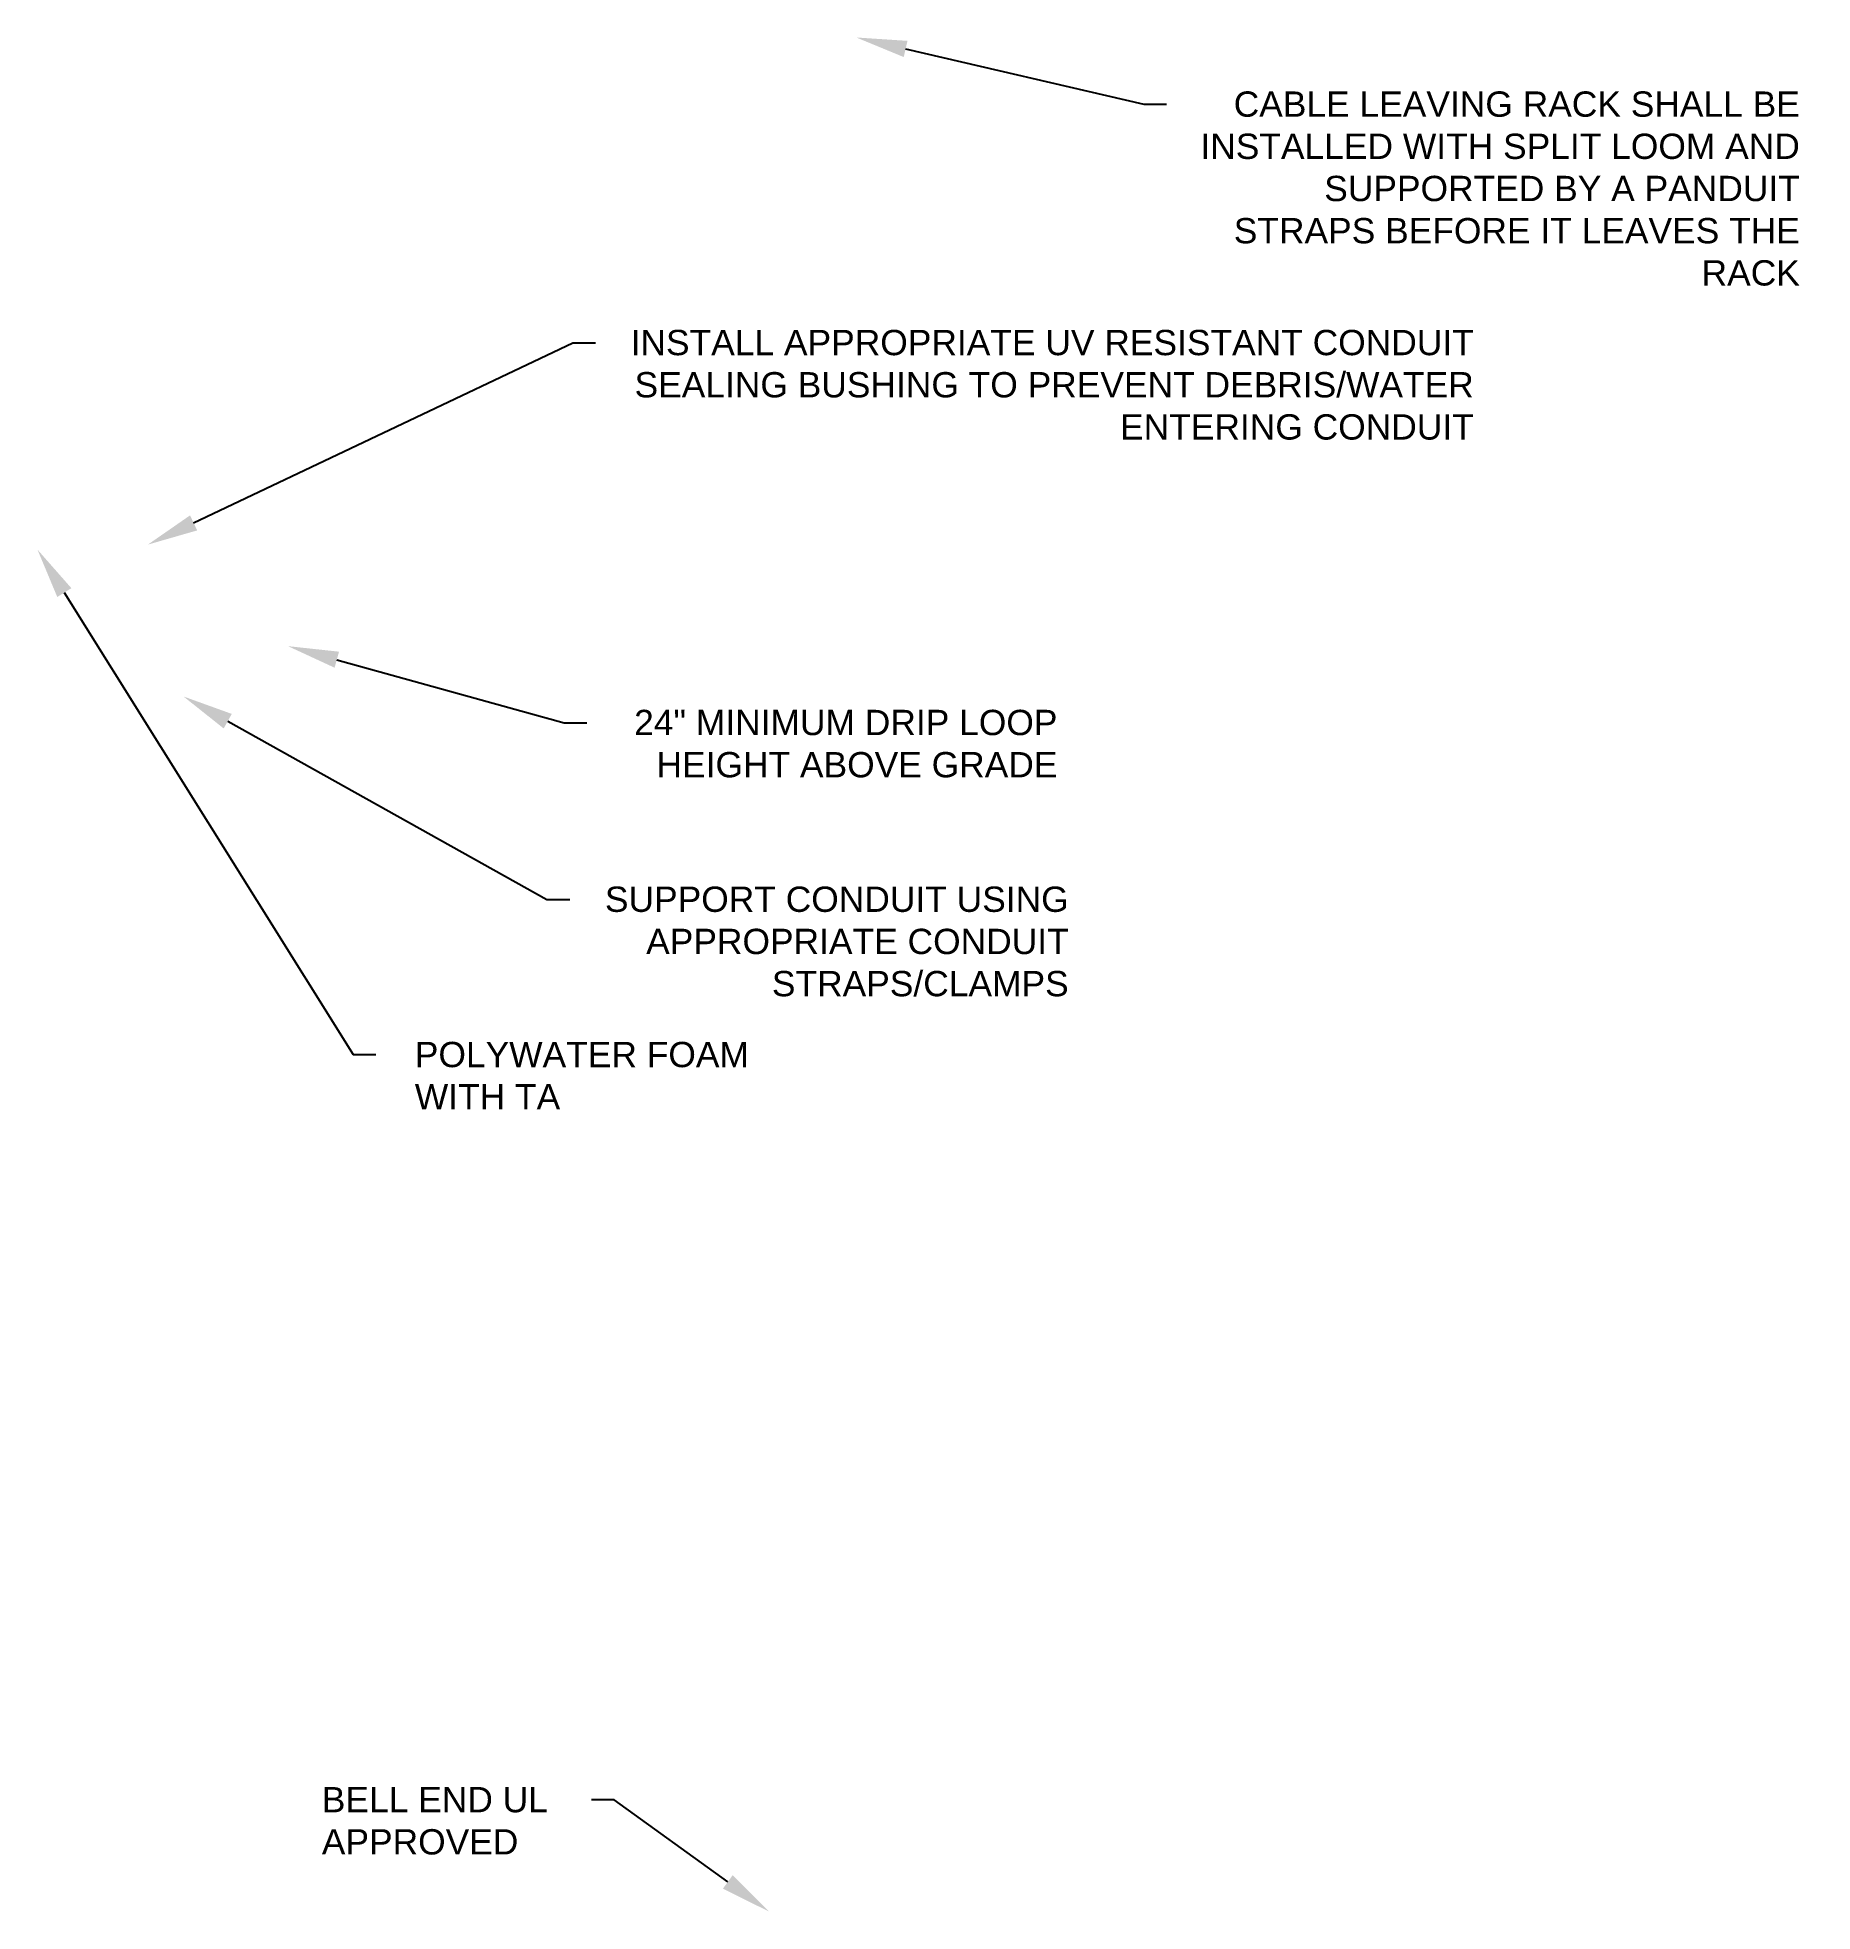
# Model space of a CAD drawing. Header units: feet. Extents: x -496 to 721, y -497 to 166.
# Drawn here: x 651.3 to 721.4, y -212.4 to -138.4 of the extents above; entities that cross this region are included whole.
import ezdxf
from ezdxf import colors
from ezdxf.entities.mleader import LeaderData, LeaderLine
from ezdxf.math import Vec2, Vec3

# ---------------------------------------------------------------- set-up
doc = ezdxf.new("R2010")
doc.units = ezdxf.units.FT
doc.header["$MEASUREMENT"] = 0
doc.layers.add('G-ANNO-TEXT', color=1, linetype='Continuous')
doc.styles.add('NEI-A', font='arial.ttf')

msp = doc.modelspace()

# ---------------------------------------------------------------- leaders
at = {"layer": 'G-ANNO-TEXT'}
ml = msp.add_multileader_mtext('Standard', dxfattribs=at)
ml.set_content('CABLE LEAVING RACK SHALL BE INSTALLED WITH SPLIT LOOM AND SUPPORTED BY A PANDUIT STRAPS BEFORE IT LEAVES THE RACK', color=256, style='NEI-A')
ml.set_leader_properties()
ml.build(insert=Vec2(0, 0))
ml.multileader.update_dxf_attribs({"dogleg_length": 0.9, "arrow_head_size": 2})
ctx = ml.context
ctx.base_point, ctx.char_height, ctx.arrow_head_size, ctx.landing_gap_size, ctx.plane_origin = Vec3(695.919, -141.027), 1, 2, 1.536, Vec3(644.586, -187.156)
ctx.text_align_type = 2
notes = []
notes.append((ctx, [(0, (1, 1, 0), (695.019, -141.027), (1, 0), 0.9, [(0, [(683.663, -138.388)], 0, [])])]))
ctx.mtext.insert, ctx.mtext.width, ctx.mtext.alignment, ctx.mtext.flow_direction = Vec3(720.925, -140.519), 24.15188, 3, 5
ctx.mtext.has_bg_fill, ctx.mtext.bg_color, ctx.mtext.bg_scale_factor, ctx.mtext.bg_transparency, ctx.mtext.use_window_bg_color = 1, -1073741824, 1.5, 0, 1
ml = msp.add_multileader_mtext('Standard', dxfattribs=at)
ml.set_content('INSTALL APPROPRIATE UV RESISTANT CONDUIT SEALING BUSHING TO PREVENT DEBRIS/WATER ENTERING CONDUIT', color=256, style='NEI-A')
ml.set_leader_properties()
ml.build(insert=Vec2(0, 0))
ml.multileader.update_dxf_attribs({"dogleg_length": 3.071, "arrow_head_size": 2})
ctx = ml.context
ctx.base_point, ctx.char_height, ctx.arrow_head_size, ctx.landing_gap_size, ctx.plane_origin = Vec3(673.37, -150.448), 1, 2, 1.536, Vec3(-92.009, -718.291)
ctx.text_align_type = 2
notes.append((ctx, [(1, (1, 1, 0), (672.47, -150.448), (1, 0), 0.9, [(1, [(655.687, -158.422)], 0, [])])]))
ctx.mtext.insert, ctx.mtext.width, ctx.mtext.defined_height, ctx.mtext.alignment, ctx.mtext.flow_direction = Vec3(708.048, -149.939), 34.31218, 2.038, 3, 5
ctx.mtext.has_bg_fill, ctx.mtext.bg_color, ctx.mtext.bg_scale_factor, ctx.mtext.bg_transparency, ctx.mtext.use_window_bg_color = 1, -1073741824, 1.5, 0, 1
ml = msp.add_multileader_mtext('Standard', dxfattribs=at)
ml.set_content('SUPPORT CONDUIT USING APPROPRIATE CONDUIT STRAPS/CLAMPS', color=256, style='NEI-A')
ml.set_leader_properties()
ml.build(insert=Vec2(0, 0))
ml.multileader.update_dxf_attribs({"dogleg_length": 3.071, "arrow_head_size": 2})
ctx = ml.context
ctx.base_point, ctx.char_height, ctx.arrow_head_size, ctx.landing_gap_size, ctx.plane_origin = Vec3(672.348, -172.439), 1, 2, 1.536, Vec3(-104.133, -715.246)
ctx.text_align_type = 2
notes.append((ctx, [(1, (1, 1, 0), (671.448, -172.439), (1, 0), 0.9, [(1, [(657.095, -164.422)], 0, [])])]))
ctx.mtext.insert, ctx.mtext.width, ctx.mtext.alignment, ctx.mtext.flow_direction = Vec3(692.051, -171.931), 19.62514, 3, 5
ctx.mtext.has_bg_fill, ctx.mtext.bg_color, ctx.mtext.bg_scale_factor, ctx.mtext.bg_transparency, ctx.mtext.use_window_bg_color = 1, -1073741824, 1.5, 0, 1
ml = msp.add_multileader_mtext('Standard', dxfattribs=at)
ml.set_content('\\pxql,t3.00005;BELL END UL \\PAPPROVED', color=256, style='NEI-A')
ml.set_leader_properties()
ml.build(insert=Vec2(0, 0))
ml.multileader.update_dxf_attribs({"dogleg_length": 3.071, "arrow_head_size": 2})
ctx = ml.context
ctx.base_point, ctx.char_height, ctx.arrow_head_size, ctx.landing_gap_size, ctx.plane_origin = Vec3(661.352, -208.011), 1, 2, 1.536, Vec3(-123.219, -763.198)
ctx.text_align_type = 2
notes.append((ctx, [(0, (1, 1, 0), (674.1, -208.011), (-1, 0), 0.9, [(1, [(680.212, -212.422)], 0, [])])]))
ctx.mtext.insert, ctx.mtext.width, ctx.mtext.alignment, ctx.mtext.flow_direction = Vec3(671.665, -207.502), 9.10799, 3, 5
ctx.mtext.has_bg_fill, ctx.mtext.bg_color, ctx.mtext.bg_scale_factor, ctx.mtext.bg_transparency, ctx.mtext.use_window_bg_color = 1, -1073741824, 1.5, 0, 1
for ctx, leaders in notes:
    for number, flags, end, landing, length, lines in leaders:
        leader = LeaderData()
        leader.index, (leader.has_last_leader_line, leader.has_dogleg_vector, leader.attachment_direction) = number, flags
        leader.last_leader_point, leader.dogleg_vector, leader.dogleg_length = Vec3(end), Vec3(landing), length
        for number, points, colour, breaks in lines:
            line = LeaderLine()
            line.index, line.vertices, line.color, line.breaks = number, Vec3.list(points), colors.encode_raw_color(colour), breaks
            leader.lines.append(line)
        ctx.leaders.append(leader)

# ---------------------------------------------------------------- next in the draw order: leaders
ml = msp.add_multileader_mtext('Standard', dxfattribs=at)
ml.set_content('\\pxql,t3.00005;POLYWATER FOAM\\PWITH TA', color=256, style='NEI-A')
ml.set_leader_properties()
ml.build(insert=Vec2(0, 0))
ml.multileader.update_dxf_attribs({"dogleg_length": 3.071, "arrow_head_size": 2})
ctx = ml.context
ctx.base_point, ctx.char_height, ctx.arrow_head_size, ctx.landing_gap_size, ctx.plane_origin = Vec3(664.694, -178.567), 1, 2, 1.536, Vec3(-153.128, -709.005)
notes = []
notes.append((ctx, [(1, (1, 1, 0), (663.795, -178.567), (1, 0), 0.9, [(1, [(651.328, -158.621)], 0, [])])]))
ctx.mtext.insert, ctx.mtext.width, ctx.mtext.flow_direction = Vec3(666.23, -178.066), 13.95372, 5
ctx.mtext.has_bg_fill, ctx.mtext.bg_color, ctx.mtext.bg_scale_factor, ctx.mtext.bg_transparency, ctx.mtext.use_window_bg_color = 1, -1073741824, 1.5, 0, 1
for ctx, leaders in notes:
    for number, flags, end, landing, length, lines in leaders:
        leader = LeaderData()
        leader.index, (leader.has_last_leader_line, leader.has_dogleg_vector, leader.attachment_direction) = number, flags
        leader.last_leader_point, leader.dogleg_vector, leader.dogleg_length = Vec3(end), Vec3(landing), length
        for number, points, colour, breaks in lines:
            line = LeaderLine()
            line.index, line.vertices, line.color, line.breaks = number, Vec3.list(points), colors.encode_raw_color(colour), breaks
            leader.lines.append(line)
        ctx.leaders.append(leader)

# ---------------------------------------------------------------- next in the draw order: leaders
ml = msp.add_multileader_mtext('Standard', dxfattribs=at)
ml.set_content(' 24" MINIMUM DRIP LOOP HEIGHT ABOVE GRADE ', color=256, style='NEI-A')
ml.set_leader_properties()
ml.build(insert=Vec2(0, 0))
ml.multileader.update_dxf_attribs({"dogleg_length": 3.071, "arrow_head_size": 2})
ctx = ml.context
ctx.base_point, ctx.char_height, ctx.arrow_head_size, ctx.landing_gap_size, ctx.plane_origin = Vec3(673.025, -165.458), 1, 2, 1.536, Vec3(-103.456, -708.264)
ctx.text_align_type = 2
notes = []
notes.append((ctx, [(1, (1, 1, 0), (672.125, -165.458), (1, 0), 0.9, [(1, [(661.221, -162.434)], 0, [])])]))
ctx.mtext.insert, ctx.mtext.width, ctx.mtext.alignment, ctx.mtext.flow_direction = Vec3(691.607, -164.949), 19.62514, 3, 5
ctx.mtext.has_bg_fill, ctx.mtext.bg_color, ctx.mtext.bg_scale_factor, ctx.mtext.bg_transparency, ctx.mtext.use_window_bg_color = 1, -1073741824, 1.5, 0, 1
for ctx, leaders in notes:
    for number, flags, end, landing, length, lines in leaders:
        leader = LeaderData()
        leader.index, (leader.has_last_leader_line, leader.has_dogleg_vector, leader.attachment_direction) = number, flags
        leader.last_leader_point, leader.dogleg_vector, leader.dogleg_length = Vec3(end), Vec3(landing), length
        for number, points, colour, breaks in lines:
            line = LeaderLine()
            line.index, line.vertices, line.color, line.breaks = number, Vec3.list(points), colors.encode_raw_color(colour), breaks
            leader.lines.append(line)
        ctx.leaders.append(leader)

doc.saveas('drawing.dxf')
